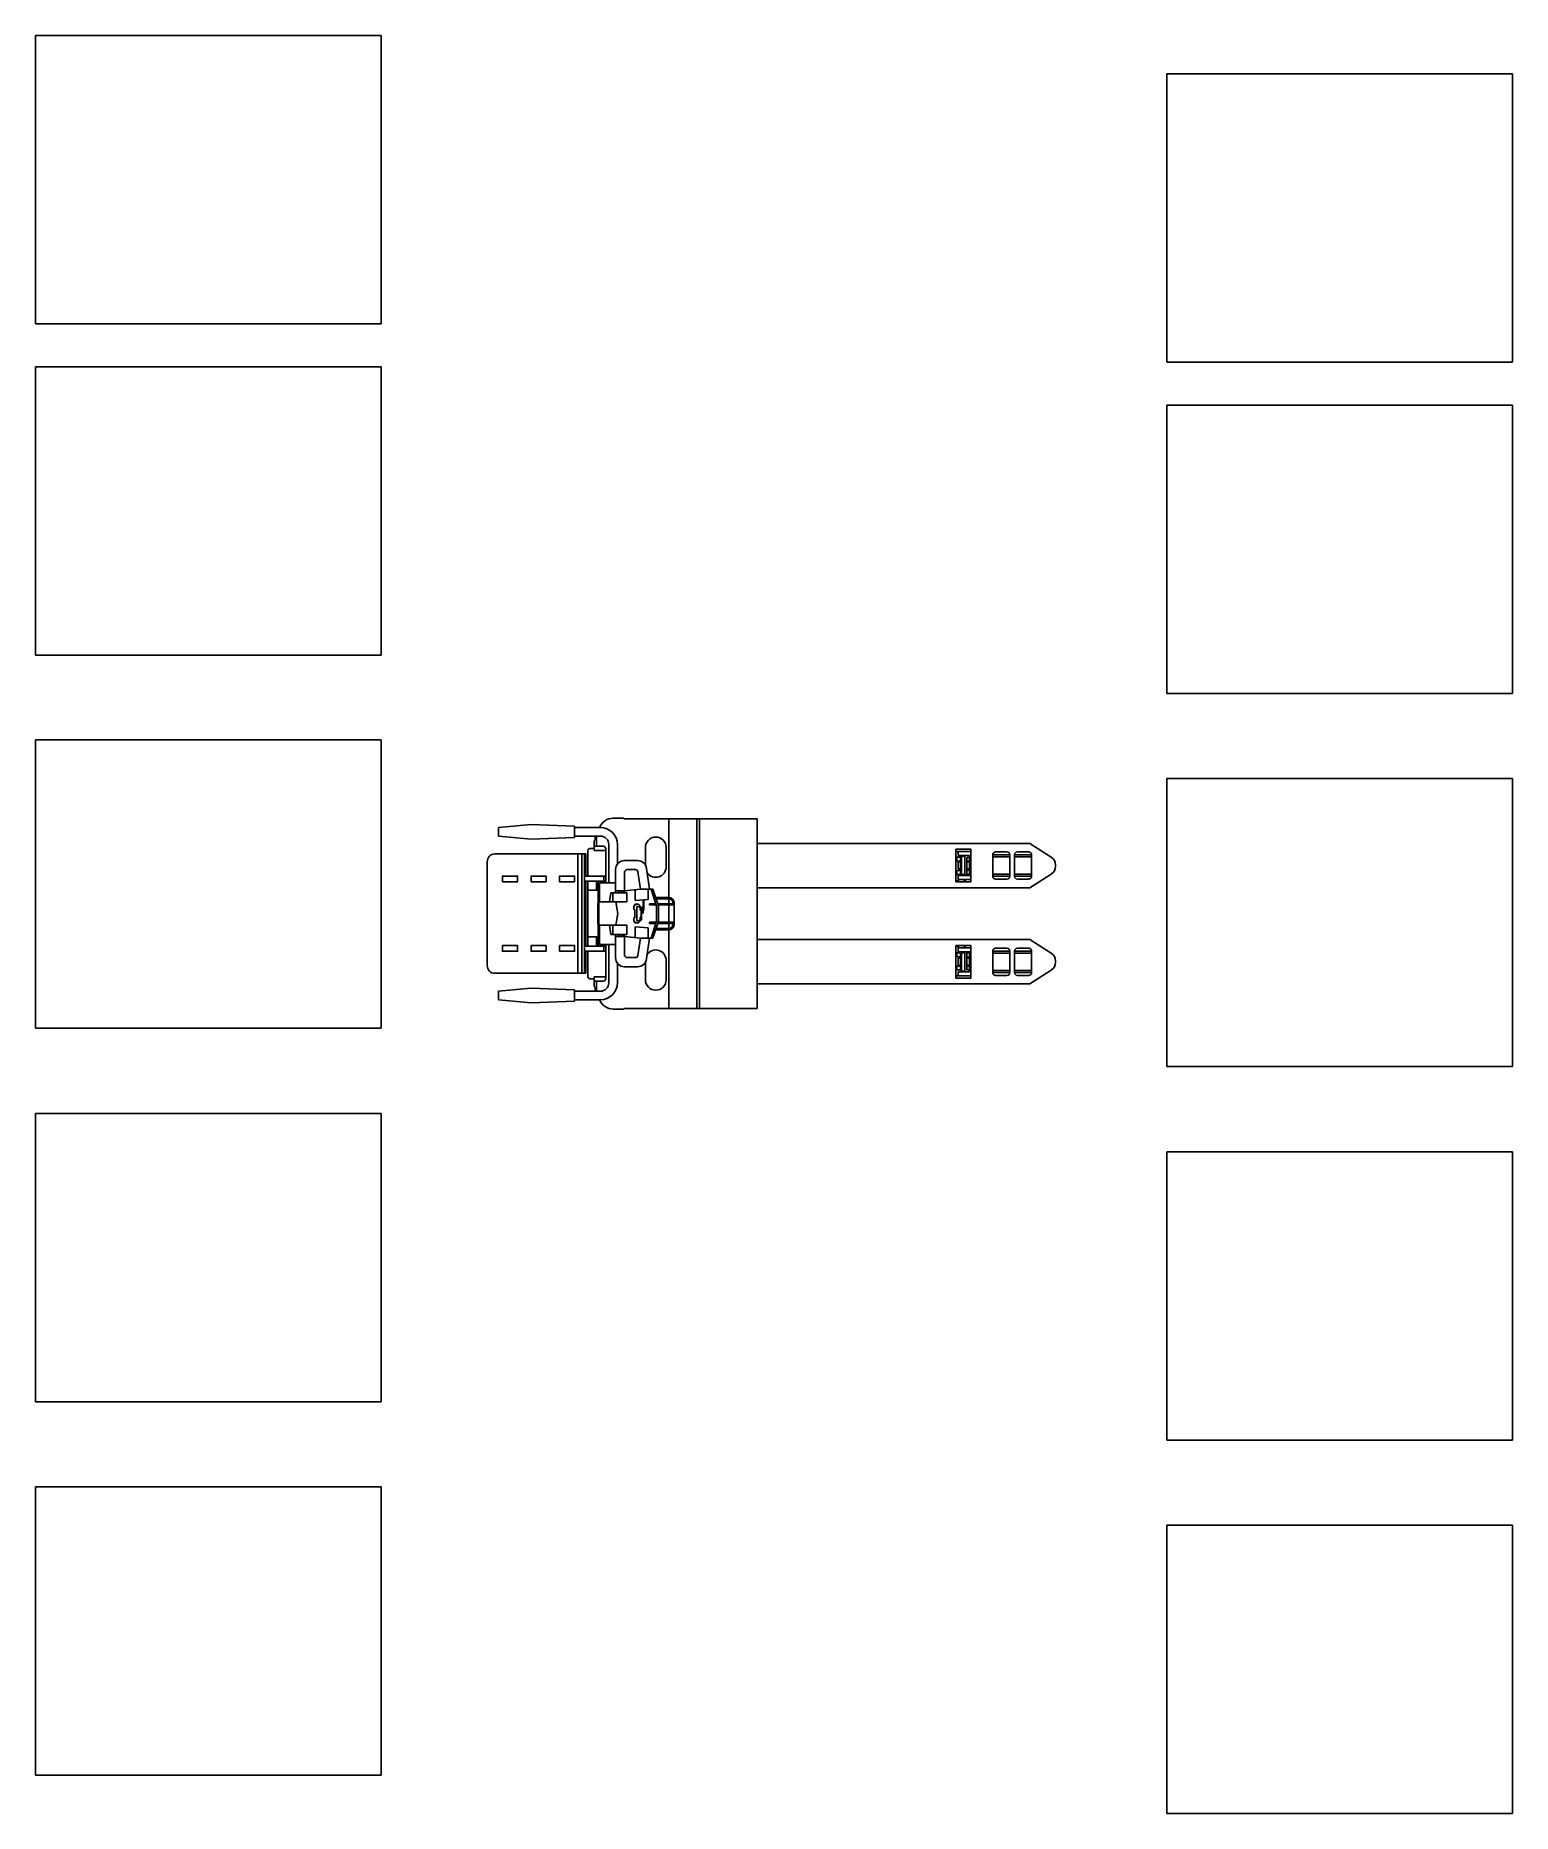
# Model space of a CAD drawing. Header units: millimetres. Extents: x -9564 to 78776, y -25260 to 24346.
# Drawn here: x 37971 to 43096, y -15618 to -9450 of the extents above; entities that cross this region are included whole.
import ezdxf

# ---------------------------------------------------------------- set-up
doc = ezdxf.new("R2010")
doc.units = ezdxf.units.MM
doc.header["$LTSCALE"] = 100
doc.layers.add('Maquinas', color=200, linetype='Continuous')
doc.layers.add('Mesas-estantes', color=230, linetype='Continuous')

msp = doc.modelspace()

# ---------------------------------------------------------------- linework, layer by layer
at = {"layer": 'Maquinas'}
for p, q in [((39690.47, -12186.753), (39577.97, -12197.553)), ((39577.97, -12227.253), (39577.97, -12197.553)), ((39690.47, -12186.753), (39840.77, -12193.053)), ((39840.77, -12231.753), (39840.77, -12193.053)), ((39840.77, -12197.553), (39930.77, -12197.553)), ((39975.77, -12165.153), (40012.67, -12165.153)), ((40012.67, -12165.153), (40012.67, -12167.853)), ((40168.37, -12167.853), (40012.67, -12167.853)), ((40475.27, -12167.853), (40168.37, -12167.853)), ((40168.37, -12440.25), (40168.37, -12167.853)), ((40265.57, -12824.853), (40265.57, -12167.853)), ((40274.57, -12824.853), (40274.57, -12167.853)), ((40475.27, -12824.853), (40475.27, -12167.853)), ((39690.47, -12238.053), (39577.97, -12227.253)), ((39690.47, -12238.053), (39840.77, -12231.753)), ((39930.77, -12227.253), (39840.77, -12227.253)), ((39894.77, -12270.453), (39909.17, -12270.453)), ((39912.77, -12239.853), (39909.17, -12243.453)), ((39909.17, -12243.453), (39909.17, -12277.653)), ((39940.67, -12262.353), (39909.17, -12262.353)), ((39912.77, -12239.853), (39912.77, -12227.253)), ((39918.17, -12227.253), (39918.17, -12262.353)), ((39949.67, -12271.353), (39949.67, -12389.253)), ((39960.47, -12256.953), (39960.47, -12389.253)), ((39990.17, -12256.953), (39990.17, -12324.683)), ((40087.37, -12266.853), (40087.37, -12327.503)), ((40159.37, -12266.853), (40159.37, -12334.353)), ((41421.17, -12253.353), (40475.27, -12253.353)), ((41495.681, -12300.77), (41421.17, -12253.353)), ((39538.37, -12316.073), (39538.37, -12676.634)), ((39565.089, -12289.353), (39880.37, -12289.353)), ((39853.37, -12289.353), (39853.37, -12703.353)), ((39866.87, -12289.353), (39866.87, -12703.353)), ((39875.87, -12289.353), (39875.87, -12703.353)), ((39880.37, -12289.353), (39880.37, -12365.853)), ((39887.57, -12277.653), (39887.57, -12365.853)), ((39909.17, -12277.653), (39949.67, -12277.653)), ((40060.321, -12312.147), (40015.321, -12312.147)), ((41216.87, -12280.216), (41164.67, -12280.216)), ((41180.87, -12300.916), (41167.37, -12300.916)), ((41167.37, -12300.916), (41167.37, -12314.416)), ((41180.87, -12314.416), (41167.37, -12314.416)), ((41172.77, -12280.216), (41172.77, -12294.616)), ((41212.37, -12294.616), (41172.77, -12294.616)), ((41180.87, -12317.116), (41172.77, -12317.116)), ((41172.77, -12317.116), (41172.77, -12341.416)), ((41180.87, -12300.916), (41180.87, -12360.316)), ((41183.57, -12296.416), (41183.57, -12360.316)), ((41196.17, -12296.416), (41183.57, -12296.416)), ((41196.17, -12296.416), (41196.17, -12360.316)), ((41202.47, -12301.816), (41202.47, -12360.316)), ((41212.37, -12301.816), (41202.47, -12301.816)), ((41212.37, -12314.416), (41202.47, -12314.416)), ((41212.37, -12317.116), (41202.47, -12317.116)), ((41212.37, -12294.616), (41212.37, -12360.316)), ((41292.47, -12366.616), (41292.47, -12291.916)), ((41292.47, -12291.916), (41351.87, -12291.916)), ((41292.47, -12299.116), (41351.87, -12299.116)), ((41302.37, -12282.016), (41341.97, -12282.016)), ((41351.87, -12366.616), (41351.87, -12291.916)), ((41368.07, -12366.616), (41368.07, -12291.916)), ((41368.07, -12291.916), (41427.47, -12291.916)), ((41368.07, -12299.116), (41427.47, -12299.116)), ((41377.97, -12282.016), (41417.57, -12282.016)), ((41427.47, -12366.616), (41427.47, -12291.916)), ((41510.27, -12332.362), (41510.27, -12327.345)), ((39875.87, -12365.853), (39949.67, -12365.853)), ((39875.87, -12383.853), (39949.67, -12383.853)), ((39880.37, -12383.853), (39880.37, -12608.853)), ((39887.57, -12496.353), (39887.57, -12383.853)), ((39918.17, -12383.853), (39918.17, -12415.353)), ((39923.57, -12383.853), (39923.57, -12460.353)), ((39983.821, -12389.253), (39928.07, -12389.253)), ((39928.07, -12389.253), (39928.07, -12455.853)), ((39943.37, -12365.853), (39943.37, -12383.853)), ((39983.821, -12424.353), (39983.821, -12343.647)), ((40015.321, -12424.353), (40015.321, -12352.647)), ((40024.321, -12343.647), (40052.515, -12343.647)), ((40069.964, -12411.147), (40061.425, -12351.375)), ((40101.784, -12411.147), (40091.504, -12339.193)), ((41180.87, -12346.816), (41167.37, -12346.816)), ((41167.37, -12346.816), (41167.37, -12360.316)), ((41180.87, -12360.316), (41167.37, -12360.316)), ((41180.87, -12341.416), (41172.77, -12341.416)), ((41172.77, -12378.316), (41172.77, -12363.916)), ((41216.87, -12363.916), (41172.77, -12363.916)), ((41216.87, -12378.316), (41172.77, -12378.316)), ((41196.17, -12360.316), (41183.57, -12360.316)), ((41212.37, -12341.416), (41202.47, -12341.416)), ((41212.37, -12345.916), (41202.47, -12345.916)), ((41212.37, -12360.316), (41202.47, -12360.316)), ((41292.47, -12359.416), (41351.87, -12359.416)), ((41292.47, -12366.616), (41351.87, -12366.616)), ((41302.37, -12376.516), (41341.97, -12376.516)), ((41368.07, -12359.416), (41427.47, -12359.416)), ((41368.07, -12366.616), (41427.47, -12366.616)), ((41377.97, -12376.516), (41417.57, -12376.516)), ((41495.681, -12358.937), (41421.17, -12406.353)), ((39887.57, -12415.353), (39928.07, -12415.353)), ((39928.07, -12455.853), (39926.27, -12457.653)), ((39926.27, -12535.053), (39926.27, -12457.653)), ((40023.421, -12455.853), (39928.07, -12455.853)), ((39963.121, -12455.853), (39967.621, -12424.353)), ((39967.621, -12424.353), (40015.321, -12424.353)), ((39973.921, -12424.353), (39973.921, -12455.853)), ((39983.821, -12417.153), (40015.321, -12417.153)), ((39984.77, -12455.853), (39991.97, -12496.353)), ((40069.964, -12411.147), (40015.321, -12417.153)), ((40015.321, -12424.353), (40023.421, -12424.353)), ((40023.421, -12424.353), (40023.421, -12455.853)), ((40051.384, -12450.747), (40051.384, -12413.19)), ((40097.284, -12447.147), (40051.384, -12450.747)), ((40101.784, -12411.147), (40069.964, -12411.147)), ((40079.284, -12448.559), (40079.284, -12474.753)), ((40081.984, -12448.347), (40081.984, -12484.653)), ((40101.784, -12411.147), (40097.284, -12411.147)), ((40097.284, -12411.147), (40097.284, -12447.147)), ((40101.784, -12411.147), (40113.484, -12411.147)), ((40106.86, -12411.147), (40126.07, -12470.35)), ((40113.484, -12411.147), (40132.37, -12469.353)), ((40122.927, -12440.25), (40168.37, -12440.25)), ((40124.387, -12444.75), (40168.37, -12444.75)), ((40168.37, -12461.85), (40168.37, -12444.75)), ((41421.17, -12406.353), (40475.27, -12406.353)), ((39887.57, -12496.353), (39887.57, -12608.853)), ((39923.57, -12460.353), (39921.77, -12462.153)), ((39921.77, -12530.553), (39921.77, -12462.153)), ((39984.77, -12536.853), (39991.97, -12496.353)), ((40047.77, -12469.353), (40047.77, -12481.953)), ((40047.77, -12469.353), (40050.47, -12469.353)), ((40047.77, -12481.953), (40050.47, -12481.953)), ((40047.77, -12510.753), (40050.47, -12510.753)), ((40047.77, -12523.353), (40047.77, -12510.753)), ((40050.47, -12469.353), (40050.47, -12463.953)), ((40050.47, -12463.953), (40063.07, -12463.953)), ((40050.47, -12481.953), (40050.47, -12510.753)), ((40066.67, -12471.153), (40057.67, -12471.153)), ((40057.67, -12521.553), (40057.67, -12471.153)), ((40073.87, -12474.753), (40063.07, -12463.953)), ((40073.87, -12517.953), (40063.07, -12528.753)), ((40066.67, -12474.753), (40066.67, -12471.153)), ((40069.37, -12474.753), (40066.67, -12474.753)), ((40069.37, -12517.953), (40066.67, -12517.953)), ((40066.67, -12517.953), (40066.67, -12521.553)), ((40069.37, -12484.653), (40069.37, -12474.753)), ((40072.07, -12484.653), (40069.37, -12484.653)), ((40072.07, -12508.053), (40069.37, -12508.053)), ((40069.37, -12508.053), (40069.37, -12517.953)), ((40072.07, -12508.053), (40072.07, -12484.653)), ((40073.87, -12517.953), (40073.87, -12474.753)), ((40076.584, -12474.753), (40076.584, -12494.553)), ((40076.584, -12474.753), (40079.284, -12474.753)), ((40079.284, -12494.553), (40076.584, -12494.553)), ((40079.284, -12484.653), (40081.984, -12484.653)), ((40079.284, -12484.653), (40079.284, -12494.553)), ((40101.135, -12461.85), (40123.312, -12461.85)), ((40101.135, -12461.85), (40101.135, -12466.35)), ((40101.135, -12466.35), (40124.772, -12466.35)), ((40126.07, -12470.35), (40126.07, -12522.357)), ((40129.935, -12461.85), (40187.27, -12461.85)), ((40131.395, -12466.35), (40187.27, -12466.35)), ((40132.37, -12469.353), (40132.37, -12523.353)), ((40168.37, -12526.356), (40168.37, -12466.35)), ((40182.77, -12459.15), (40182.77, -12461.85)), ((40187.27, -12533.556), (40187.27, -12459.15)), ((39887.57, -12577.353), (39928.07, -12577.353)), ((39918.17, -12608.853), (39918.17, -12577.353)), ((39923.57, -12532.353), (39921.77, -12530.553)), ((39923.57, -12608.853), (39923.57, -12532.353)), ((39928.07, -12536.853), (39926.27, -12535.053)), ((39928.07, -12603.453), (39928.07, -12536.853)), ((40023.421, -12536.853), (39928.07, -12536.853)), ((39963.121, -12536.853), (39967.621, -12568.353)), ((39967.621, -12568.353), (40015.321, -12568.353)), ((39973.921, -12568.353), (39973.921, -12536.853)), ((39983.821, -12568.353), (39983.821, -12649.059)), ((39983.821, -12575.553), (40015.321, -12575.553)), ((40015.321, -12568.353), (40015.321, -12640.059)), ((40015.321, -12568.353), (40023.421, -12568.353)), ((40069.964, -12581.559), (40015.321, -12575.553)), ((40023.421, -12568.353), (40023.421, -12536.853)), ((40047.77, -12523.353), (40050.47, -12523.353)), ((40050.47, -12523.353), (40050.47, -12528.753)), ((40050.47, -12528.753), (40063.07, -12528.753)), ((40097.284, -12545.559), (40051.384, -12541.959)), ((40051.384, -12541.959), (40051.384, -12579.517)), ((40066.67, -12521.553), (40057.67, -12521.553)), ((40069.964, -12581.559), (40061.425, -12641.332)), ((40101.784, -12581.559), (40069.964, -12581.559)), ((40101.784, -12581.559), (40091.504, -12653.514)), ((40097.284, -12581.559), (40097.284, -12545.559)), ((40101.784, -12581.559), (40097.284, -12581.559)), ((40101.135, -12526.356), (40124.772, -12526.356)), ((40101.135, -12530.856), (40101.135, -12526.356)), ((40101.135, -12530.856), (40123.312, -12530.856)), ((40101.784, -12581.559), (40113.484, -12581.559)), ((40106.86, -12581.559), (40126.07, -12522.357)), ((40113.484, -12581.559), (40132.37, -12523.353)), ((40122.927, -12552.456), (40168.37, -12552.456)), ((40124.387, -12547.956), (40168.37, -12547.956)), ((40129.935, -12530.856), (40187.27, -12530.856)), ((40131.395, -12526.356), (40187.27, -12526.356)), ((40168.37, -12547.956), (40168.37, -12530.856)), ((40168.37, -12824.853), (40168.37, -12552.456)), ((40182.77, -12533.556), (40182.77, -12530.856)), ((39875.87, -12608.853), (39949.67, -12608.853)), ((39875.87, -12626.853), (39949.67, -12626.853)), ((39880.37, -12703.353), (39880.37, -12626.853)), ((39887.57, -12715.053), (39887.57, -12626.853)), ((39983.821, -12603.453), (39928.07, -12603.453)), ((39943.37, -12626.853), (39943.37, -12608.853)), ((39949.67, -12721.353), (39949.67, -12603.453)), ((39960.47, -12735.753), (39960.47, -12603.453)), ((41421.17, -12586.353), (40475.27, -12586.353)), ((41180.87, -12632.391), (41167.37, -12632.391)), ((41167.37, -12645.891), (41167.37, -12632.391)), ((41216.87, -12614.391), (41172.77, -12614.391)), ((41172.77, -12614.391), (41172.77, -12628.791)), ((41216.87, -12628.791), (41172.77, -12628.791)), ((41180.87, -12691.791), (41180.87, -12632.391)), ((41183.57, -12696.291), (41183.57, -12632.391)), ((41196.17, -12632.391), (41183.57, -12632.391)), ((41196.17, -12696.291), (41196.17, -12632.391)), ((41212.37, -12632.391), (41202.47, -12632.391)), ((41202.47, -12690.891), (41202.47, -12632.391)), ((41212.37, -12698.091), (41212.37, -12632.391)), ((41292.47, -12626.091), (41292.47, -12700.791)), ((41292.47, -12626.091), (41351.87, -12626.091)), ((41292.47, -12633.291), (41351.87, -12633.291)), ((41302.37, -12616.191), (41341.97, -12616.191)), ((41351.87, -12626.091), (41351.87, -12700.791)), ((41368.07, -12626.091), (41368.07, -12700.791)), ((41368.07, -12626.091), (41427.47, -12626.091)), ((41368.07, -12633.291), (41427.47, -12633.291)), ((41377.97, -12616.191), (41417.57, -12616.191)), ((41495.681, -12633.77), (41421.17, -12586.353)), ((41427.47, -12626.091), (41427.47, -12700.791)), ((39565.089, -12703.353), (39880.37, -12703.353)), ((39990.17, -12735.753), (39990.17, -12668.024)), ((40060.321, -12680.559), (40015.321, -12680.559)), ((40024.321, -12649.059), (40052.515, -12649.059)), ((40087.37, -12725.853), (40087.37, -12665.203)), ((40159.37, -12725.853), (40159.37, -12658.353)), ((41180.87, -12645.891), (41167.37, -12645.891)), ((41180.87, -12678.291), (41167.37, -12678.291)), ((41167.37, -12691.791), (41167.37, -12678.291)), ((41180.87, -12691.791), (41167.37, -12691.791)), ((41172.77, -12675.591), (41172.77, -12651.291)), ((41180.87, -12651.291), (41172.77, -12651.291)), ((41180.87, -12675.591), (41172.77, -12675.591)), ((41172.77, -12712.491), (41172.77, -12698.091)), ((41212.37, -12698.091), (41172.77, -12698.091)), ((41196.17, -12696.291), (41183.57, -12696.291)), ((41212.37, -12646.791), (41202.47, -12646.791)), ((41212.37, -12651.291), (41202.47, -12651.291)), ((41212.37, -12675.591), (41202.47, -12675.591)), ((41212.37, -12678.291), (41202.47, -12678.291)), ((41212.37, -12690.891), (41202.47, -12690.891)), ((41292.47, -12693.591), (41351.87, -12693.591)), ((41292.47, -12700.791), (41351.87, -12700.791)), ((41368.07, -12693.591), (41427.47, -12693.591)), ((41368.07, -12700.791), (41427.47, -12700.791)), ((41495.681, -12691.937), (41421.17, -12739.353)), ((41510.27, -12665.362), (41510.27, -12660.345)), ((39690.47, -12754.653), (39577.97, -12765.453)), ((39577.97, -12765.453), (39577.97, -12795.153)), ((39690.47, -12754.653), (39840.77, -12760.953)), ((39840.77, -12760.953), (39840.77, -12799.653)), ((39930.77, -12765.453), (39840.77, -12765.453)), ((39894.77, -12722.253), (39909.17, -12722.253)), ((39909.17, -12715.053), (39949.67, -12715.053)), ((39909.17, -12749.253), (39909.17, -12715.053)), ((39940.67, -12730.353), (39909.17, -12730.353)), ((39912.77, -12752.853), (39909.17, -12749.253)), ((39912.77, -12752.853), (39912.77, -12765.453)), ((39918.17, -12765.453), (39918.17, -12730.353)), ((41421.17, -12739.353), (40475.27, -12739.353)), ((41216.87, -12712.491), (41164.67, -12712.491)), ((41302.37, -12710.691), (41341.97, -12710.691)), ((41377.97, -12710.691), (41417.57, -12710.691)), ((39690.47, -12805.953), (39577.97, -12795.153)), ((39690.47, -12805.953), (39840.77, -12799.653)), ((39840.77, -12795.153), (39930.77, -12795.153)), ((39975.77, -12827.553), (40012.67, -12827.553)), ((40168.37, -12824.853), (40012.67, -12824.853)), ((40012.67, -12827.553), (40012.67, -12824.853)), ((40475.27, -12824.853), (40168.37, -12824.853))]:
    msp.add_line(p, q, dxfattribs=at)
for points in [[(41164.67, -12273.016), (41216.87, -12273.016), (41216.87, -12385.516), (41164.67, -12385.516)], [(39591.47, -12385.653), (39643.67, -12385.653), (39643.67, -12365.853), (39591.47, -12365.853)], [(39690.47, -12385.653), (39742.67, -12385.653), (39742.67, -12365.853), (39690.47, -12365.853)], [(39789.47, -12385.653), (39841.67, -12385.653), (39841.67, -12365.853), (39789.47, -12365.853)], [(39591.47, -12607.053), (39643.67, -12607.053), (39643.67, -12626.853), (39591.47, -12626.853)], [(39690.47, -12607.053), (39742.67, -12607.053), (39742.67, -12626.853), (39690.47, -12626.853)], [(39789.47, -12607.053), (39841.67, -12607.053), (39841.67, -12626.853), (39789.47, -12626.853)], [(41164.67, -12719.691), (41216.87, -12719.691), (41216.87, -12607.191), (41164.67, -12607.191)]]:
    msp.add_lwpolyline(points, close=True, dxfattribs=at)
for centre in [(41171.87, -12381.916), (41195.27, -12381.916), (39996.421, -12420.753), (40007.221, -12420.753), (39996.421, -12571.953), (40007.221, -12571.953), (41171.87, -12610.791), (41195.27, -12610.791)]:
    msp.add_circle(centre, 1.8, dxfattribs=at)
for centre, radius, start, end in [((39975.77, -12215.553), 50.4, 90, 159.0751676), ((39930.77, -12256.953), 59.4, 0, 90), ((39894.77, -12277.653), 7.2, 90, 180), ((39930.77, -12256.953), 29.7, 0, 90), ((39940.67, -12271.353), 9, 0, 90), ((40123.37, -12266.853), 36, 0, 180), ((39565.089, -12316.073), 26.719, 90, 180), ((40015.321, -12343.647), 31.5, 90, 180), ((40060.321, -12343.647), 31.5, 8.1301024, 90), ((40123.37, -12334.353), 36, 214.5887788, 0), ((41302.37, -12291.916), 9.9, 90, 180), ((41341.97, -12291.916), 9.9, 0, 90), ((41377.97, -12291.916), 9.9, 90, 180), ((41417.57, -12291.916), 9.9, 0, 90), ((41478.77, -12327.345), 31.5, 0, 57.5288077), ((41478.77, -12332.362), 31.5, 302.4711923, 0), ((40024.321, -12352.647), 9, 90, 180), ((40052.515, -12352.647), 9, 8.1301024, 90), ((41302.37, -12366.616), 9.9, 180, 270), ((41341.97, -12366.616), 9.9, 270, 0), ((41377.97, -12366.616), 9.9, 180, 270), ((41417.57, -12366.616), 9.9, 270, 0), ((40168.37, -12459.15), 18.9, 0, 90), ((40168.37, -12459.15), 14.4, 0, 90), ((40168.37, -12533.556), 18.9, 270, 0), ((40168.37, -12533.556), 14.4, 270, 0), ((40024.321, -12640.059), 9, 180, 270), ((40052.515, -12640.059), 9, 270, 351.8698976), ((40123.37, -12658.353), 36, 0, 145.4112212), ((41302.37, -12626.091), 9.9, 90, 180), ((41341.97, -12626.091), 9.9, 0, 90), ((41377.97, -12626.091), 9.9, 90, 180), ((41417.57, -12626.091), 9.9, 0, 90), ((41478.77, -12660.345), 31.5, 0, 57.5288077), ((39565.089, -12676.634), 26.719, 180, 270), ((40015.321, -12649.059), 31.5, 180, 270), ((40060.321, -12649.059), 31.5, 270, 351.8698976), ((41302.37, -12700.791), 9.9, 180, 270), ((41341.97, -12700.791), 9.9, 270, 0), ((41377.97, -12700.791), 9.9, 180, 270), ((41417.57, -12700.791), 9.9, 270, 0), ((41478.77, -12665.362), 31.5, 302.4711923, 0), ((39894.77, -12715.053), 7.2, 180, 270), ((39930.77, -12735.753), 59.4, 270, 0), ((39930.77, -12735.753), 29.7, 270, 0), ((39940.67, -12721.353), 9, 270, 0), ((40123.37, -12725.853), 36, 180, 0), ((39975.77, -12777.153), 50.4, 200.9248324, 270)]:
    msp.add_arc(centre, radius, start, end, dxfattribs=at)
at = {"layer": 'Mesas-estantes'}
for p, q in [((37971.317, -9950.177), (37971.317, -9450.177)), ((37971.317, -9450.177), (39169.94, -9450.177)), ((39169.94, -9950.177), (39169.94, -9450.177)), ((41897.129, -10083.193), (41897.129, -9583.193)), ((41897.129, -9583.193), (43095.752, -9583.193)), ((43095.752, -10083.193), (43095.752, -9583.193)), ((37971.317, -10450.177), (37971.317, -9950.177)), ((39169.94, -10450.177), (39169.94, -9950.177)), ((41897.129, -10583.193), (41897.129, -10083.193)), ((43095.752, -10583.193), (43095.752, -10083.193)), ((37971.317, -10450.177), (39169.94, -10450.177)), ((37971.317, -11099.121), (37971.317, -10599.121)), ((37971.317, -10599.121), (39169.94, -10599.121)), ((39169.94, -11099.121), (39169.94, -10599.121)), ((41897.129, -10583.193), (43095.752, -10583.193)), ((41897.129, -11232.137), (41897.129, -10732.137)), ((41897.129, -10732.137), (43095.752, -10732.137)), ((43095.752, -11232.137), (43095.752, -10732.137)), ((37971.317, -11599.121), (37971.317, -11099.121)), ((39169.94, -11599.121), (39169.94, -11099.121)), ((41897.129, -11732.137), (41897.129, -11232.137)), ((43095.752, -11732.137), (43095.752, -11232.137)), ((37971.317, -11599.121), (39169.94, -11599.121)), ((41897.129, -11732.137), (43095.752, -11732.137)), ((37971.317, -12393.922), (37971.317, -11893.922)), ((37971.317, -11893.922), (39169.94, -11893.922)), ((39169.94, -12393.922), (39169.94, -11893.922)), ((41897.129, -12526.938), (41897.129, -12026.938)), ((41897.129, -12026.938), (43095.752, -12026.938)), ((43095.752, -12526.938), (43095.752, -12026.938)), ((37971.317, -12893.922), (37971.317, -12393.922)), ((39169.94, -12893.922), (39169.94, -12393.922)), ((41897.129, -13026.938), (41897.129, -12526.938)), ((43095.752, -13026.938), (43095.752, -12526.938)), ((37971.317, -12893.922), (39169.94, -12893.922)), ((41897.129, -13026.938), (43095.752, -13026.938)), ((37971.317, -13690.007), (37971.317, -13190.007)), ((37971.317, -13190.007), (39169.94, -13190.007)), ((39169.94, -13690.007), (39169.94, -13190.007)), ((41897.129, -13823.023), (41897.129, -13323.023)), ((41897.129, -13323.023), (43095.752, -13323.023)), ((43095.752, -13823.023), (43095.752, -13323.023)), ((37971.317, -14190.007), (37971.317, -13690.007)), ((39169.94, -14190.007), (39169.94, -13690.007)), ((41897.129, -14323.023), (41897.129, -13823.023)), ((43095.752, -14323.023), (43095.752, -13823.023)), ((37971.317, -14190.007), (39169.94, -14190.007)), ((41897.129, -14323.023), (43095.752, -14323.023)), ((37971.317, -14984.808), (37971.317, -14484.808)), ((37971.317, -14484.808), (39169.94, -14484.808)), ((39169.94, -14984.808), (39169.94, -14484.808)), ((41897.129, -15117.824), (41897.129, -14617.824)), ((41897.129, -14617.824), (43095.752, -14617.824)), ((43095.752, -15117.824), (43095.752, -14617.824)), ((37971.317, -15484.808), (37971.317, -14984.808)), ((39169.94, -15484.808), (39169.94, -14984.808)), ((41897.129, -15617.824), (41897.129, -15117.824)), ((43095.752, -15617.824), (43095.752, -15117.824)), ((37971.317, -15484.808), (39169.94, -15484.808)), ((41897.129, -15617.824), (43095.752, -15617.824))]:
    msp.add_line(p, q, dxfattribs=at)

doc.saveas('drawing.dxf')
